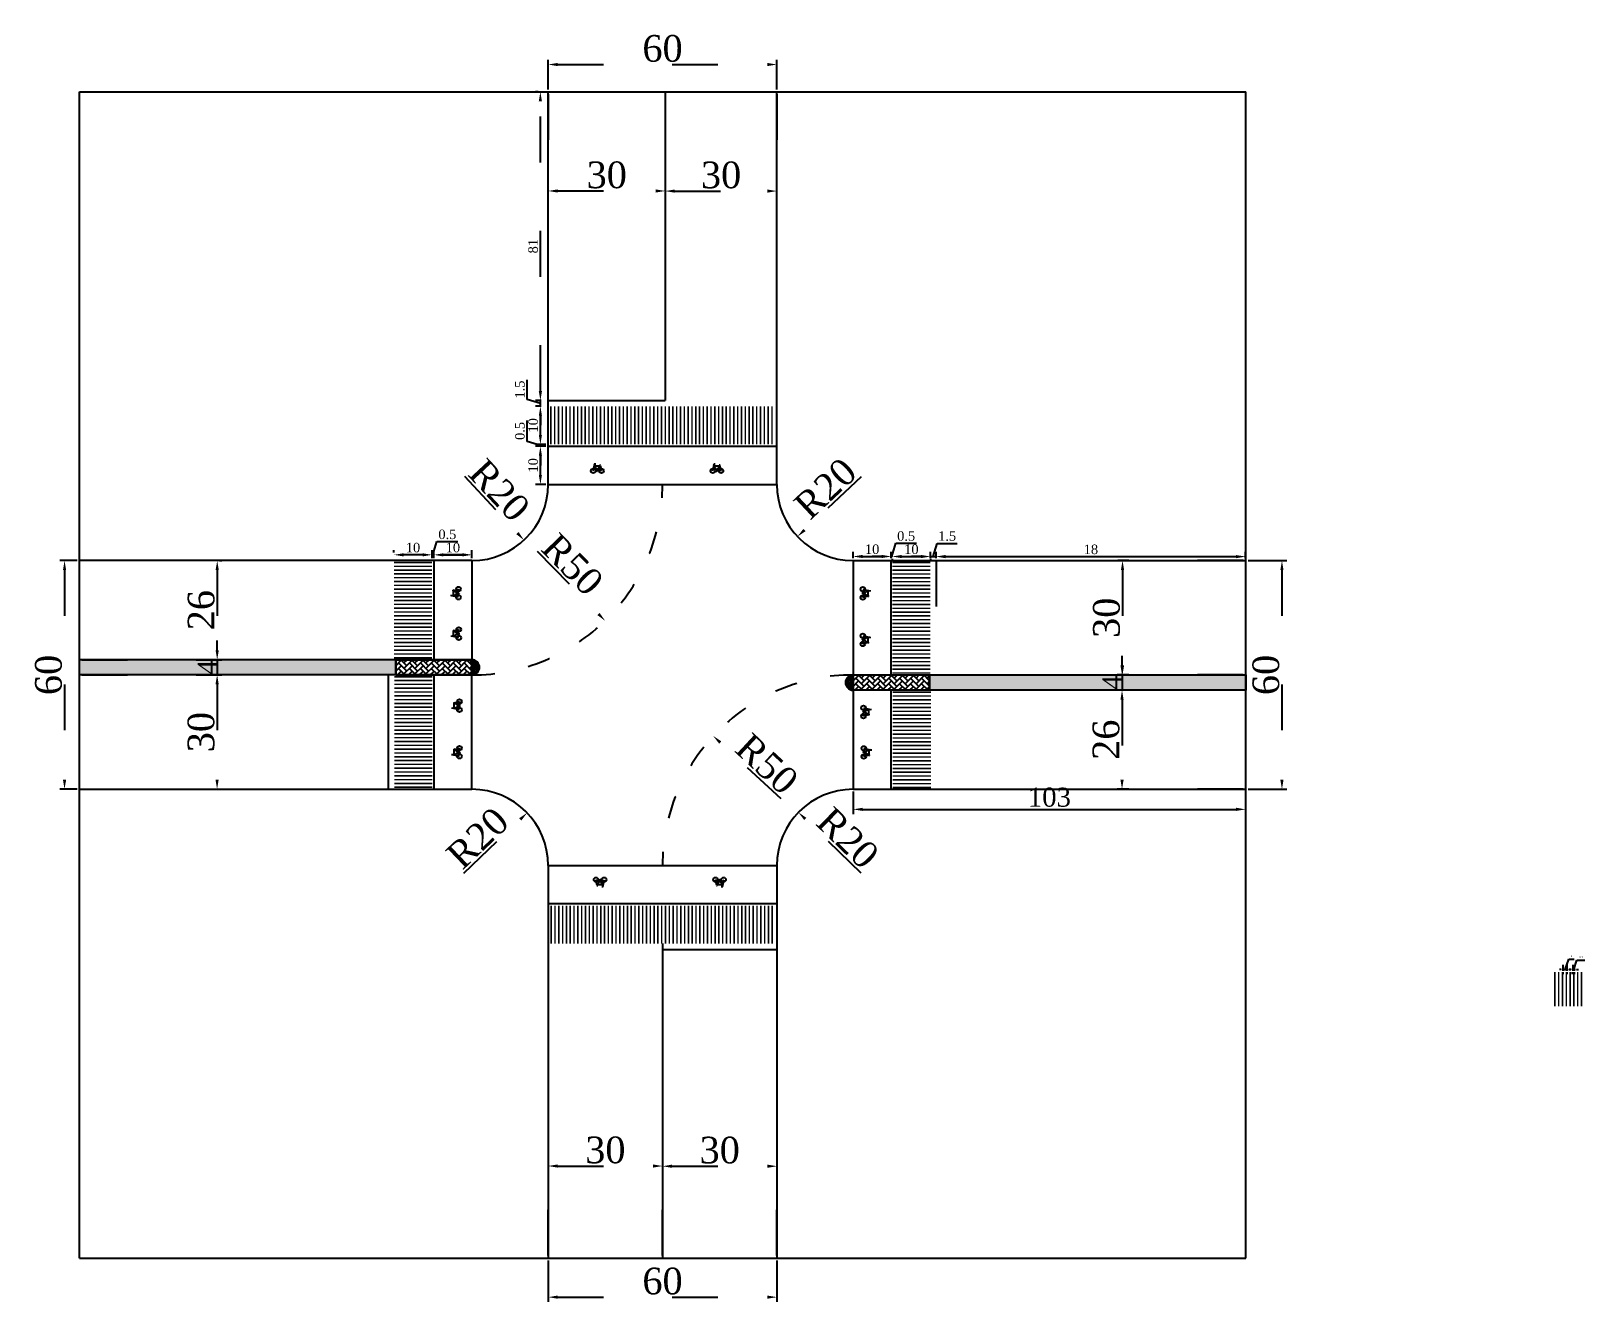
# Model space of a CAD drawing. Header units: millimetres. Extents: x 77 to 485, y -35 to 298.
import ezdxf

# ---------------------------------------------------------------- set-up
doc = ezdxf.new("R2010")
doc.units = ezdxf.units.MM
doc.linetypes.add('ACAD_ISO03W100', pattern=[30, 12, -18])
for name, color, linetype in [('ma标线', 7, 'Continuous'), ('tj车道功能', 7, 'Continuous'), ('tj道路标线', 7, 'Continuous'), ('虚线', 7, 'ACAD_ISO03W100')]:
    doc.layers.add(name, color=color, linetype=linetype)
doc.styles.get("Standard").update_dxf_attribs({"font": 'times.ttf'})
doc.dimstyles.new('ISO-25', dxfattribs={"dimtxt": 2.5, "dimasz": 2.5, "dimexe": 1.25, "dimexo": 0.625, "dimtad": 1, "dimdsep": 46, "dimtxsty": 'Standard', "dimcen": 2.5, "dimadec": 0, "dimazin": 0, "dimtfac": 1, "dimtmove": 0, "dimatfit": 3, "dimfxl": 1, "dimarcsym": 0})

msp = doc.modelspace()

# ---------------------------------------------------------------- blocks, each defined once
blk = doc.blocks.new('*D22')
at = {"color": 0, "lineweight": -2, "transparency": 16777216}
for p, q in [((479.45, 51.41), (479.45, 53.01)), ((479.95, 51.76), (480.93, 54.45)), ((480.45, 51.41), (480.45, 53.01)), ((480.93, 54.45), (482.34, 54.45)), ((478.95, 51.76), (478.45, 51.76)), ((479.45, 51.76), (480.45, 51.76)), ((479.45, 51.76), (480.45, 51.76)), ((480.95, 51.76), (481.45, 51.76))]:
    blk.add_line(p, q, dxfattribs=at)
at = {"color": 0, "transparency": 16777216}
for points in [[(478.95, 51.84), (478.95, 51.68), (479.45, 51.76)], [(480.95, 51.84), (480.95, 51.68), (480.45, 51.76)]]:
    blk.add_solid(points, dxfattribs=at)
at = {"layer": 'Defpoints', "color": 0, "transparency": 16777216}
for p in [(479.45, 50.78), (480.45, 51.76), (480.45, 50.78)]:
    blk.add_point(p, dxfattribs=at)
at = {"color": 0, "transparency": 16777216, "insert": (481.64, 55.32), "char_height": 0.5, "attachment_point": 5}
blk.add_mtext('1', dxfattribs=at)
blk = doc.blocks.new('*D23')
at = {"color": 0, "lineweight": -2, "transparency": 16777216}
for p, q in [((482.25, 51.74), (482.99, 54.18)), ((482.99, 54.18), (485.15, 54.18)), ((481.55, 51.74), (481.05, 51.74)), ((482.05, 51.41), (482.05, 52.99)), ((482.05, 51.74), (482.45, 51.74)), ((482.05, 51.74), (482.45, 51.74)), ((482.45, 51.41), (482.45, 52.99)), ((482.95, 51.74), (483.45, 51.74))]:
    blk.add_line(p, q, dxfattribs=at)
at = {"color": 0, "transparency": 16777216}
for points in [[(481.55, 51.82), (481.55, 51.66), (482.05, 51.74)], [(482.95, 51.82), (482.95, 51.66), (482.45, 51.74)]]:
    blk.add_solid(points, dxfattribs=at)
at = {"layer": 'Defpoints', "color": 0, "transparency": 16777216}
for p in [(482.05, 50.78), (482.45, 51.74), (482.45, 50.78)]:
    blk.add_point(p, dxfattribs=at)
at = {"color": 0, "transparency": 16777216, "insert": (484.07, 55.05), "char_height": 0.5, "attachment_point": 5}
blk.add_mtext('0.4', dxfattribs=at)
blk = doc.blocks.new('bike')
at = {"layer": 'tj车道功能'}
for p, q in [((525100.46, 3398374.33), (525101.22, 3398374.84)), ((525101.46, 3398373.74), (525100.46, 3398374.33)), ((525101.03, 3398375.07), (525101.12, 3398375.12)), ((525101.22, 3398374.84), (525101.03, 3398375.07)), ((525102.34, 3398374.61), (525101.22, 3398374.84)), ((525101.22, 3398374.84), (525101.39, 3398374.61)), ((525101.22, 3398374.84), (525101.49, 3398373.58)), ((525101.39, 3398374.61), (525101.33, 3398374.58)), ((525102.34, 3398374.61), (525101.46, 3398373.74)), ((525101.75, 3398375.59), (525102.5, 3398374.34)), ((525102.66, 3398374.34), (525102.44, 3398374.13)), ((525102.5, 3398374.34), (525102.66, 3398374.34)), ((525101.49, 3398373.58), (525101.62, 3398373.71))]:
    blk.add_line(p, q, dxfattribs=at)
for centre, radius in [((525100.46, 3398374.33), 0.497), ((525101.22, 3398374.84), 0.158), ((525101.75, 3398375.59), 0.497)]:
    blk.add_circle(centre, radius, dxfattribs=at)
blk = doc.blocks.new('*D142')
at = {"layer": 'Defpoints', "color": 0, "transparency": 16777216}
for p in [(207.61, 92.86), (193.14, 79.04)]:
    blk.add_point(p, dxfattribs=at)
at = {"layer": '虚线', "color": 0, "lineweight": -2, "transparency": 16777216}
blk.add_line((191.02, 77.02), (205.8, 91.13), dxfattribs=at)
at = {"layer": '虚线', "color": 0, "transparency": 16777216}
blk.add_solid([(205.51, 91.43), (206.09, 90.83), (207.61, 92.86)], dxfattribs=at)
at = {"layer": '虚线', "color": 0, "transparency": 16777216, "insert": (194.62, 86.24), "char_height": 7, "attachment_point": 5, "rotation": 43.6836}
blk.add_mtext('R20', dxfattribs=at)
blk = doc.blocks.new('*D143')
at = {"layer": 'Defpoints', "color": 0, "transparency": 16777216}
for p in [(278.81, 92.99), (293.14, 79.04)]:
    blk.add_point(p, dxfattribs=at)
at = {"layer": '虚线', "color": 0, "lineweight": -2, "transparency": 16777216}
blk.add_line((295.25, 77), (280.6, 91.24), dxfattribs=at)
at = {"layer": '虚线', "color": 0, "transparency": 16777216}
blk.add_solid([(280.89, 91.54), (280.31, 90.95), (278.81, 92.99)], dxfattribs=at)
at = {"layer": '虚线', "color": 0, "transparency": 16777216, "insert": (291.74, 86.25), "char_height": 7, "attachment_point": 5, "rotation": 315.7911}
blk.add_mtext('R20', dxfattribs=at)
blk = doc.blocks.new('*D144')
at = {"layer": 'Defpoints', "color": 0, "transparency": 16777216}
for p in [(293.14, 179.04), (278.56, 165.36)]:
    blk.add_point(p, dxfattribs=at)
at = {"layer": '虚线', "color": 0, "lineweight": -2, "transparency": 16777216}
blk.add_line((295.28, 181.05), (280.38, 167.07), dxfattribs=at)
at = {"layer": '虚线', "color": 0, "transparency": 16777216}
blk.add_solid([(280.1, 167.37), (280.67, 166.77), (278.56, 165.36)], dxfattribs=at)
at = {"layer": '虚线', "color": 0, "transparency": 16777216, "insert": (285.88, 177.97), "char_height": 7, "attachment_point": 5, "rotation": 43.1674}
blk.add_mtext('R20', dxfattribs=at)
blk = doc.blocks.new('*D145')
at = {"layer": 'Defpoints', "color": 0, "transparency": 16777216}
for p in [(193.14, 179.04), (206.79, 164.42)]:
    blk.add_point(p, dxfattribs=at)
at = {"layer": '虚线', "color": 0, "lineweight": -2, "transparency": 16777216}
blk.add_line((191.14, 181.19), (205.09, 166.25), dxfattribs=at)
at = {"layer": '虚线', "color": 0, "transparency": 16777216}
blk.add_solid([(205.39, 166.54), (204.78, 165.97), (206.79, 164.42)], dxfattribs=at)
at = {"layer": '虚线', "color": 0, "transparency": 16777216, "insert": (200.32, 177.49), "char_height": 7, "attachment_point": 5, "rotation": 313.0345}
blk.add_mtext('R20', dxfattribs=at)
blk = doc.blocks.new('*D147')
at = {"layer": 'Defpoints', "color": 0, "transparency": 16777216}
for p in [(256.45, 113.02), (293.13, 79.04)]:
    blk.add_point(p, dxfattribs=at)
at = {"layer": '虚线', "color": 0, "lineweight": -2, "transparency": 16777216}
blk.add_line((274.27, 96.51), (258.28, 111.32), dxfattribs=at)
at = {"layer": '虚线', "color": 0, "transparency": 16777216}
blk.add_solid([(258.56, 111.62), (258, 111.01), (256.45, 113.02)], dxfattribs=at)
at = {"layer": '虚线', "color": 0, "transparency": 16777216, "insert": (270.53, 105.68), "char_height": 7, "attachment_point": 5, "rotation": 317.1971}
blk.add_mtext('R50', dxfattribs=at)
blk = doc.blocks.new('*D148')
at = {"layer": 'Defpoints', "color": 0, "transparency": 16777216}
for p in [(193.14, 179.04), (228.07, 143.26)]:
    blk.add_point(p, dxfattribs=at)
at = {"layer": '虚线', "color": 0, "lineweight": -2, "transparency": 16777216}
blk.add_line((210.27, 161.5), (226.32, 145.05), dxfattribs=at)
at = {"layer": '虚线', "color": 0, "transparency": 16777216}
blk.add_solid([(226.62, 145.34), (226.03, 144.76), (228.07, 143.26)], dxfattribs=at)
at = {"layer": '虚线', "color": 0, "transparency": 16777216, "insert": (219.53, 158.01), "char_height": 7, "attachment_point": 5, "rotation": 314.3096}
blk.add_mtext('R50', dxfattribs=at)
blk = doc.blocks.new('*D149')
at = {"layer": 'Defpoints', "color": 0, "transparency": 16777216}
for p in [(126.3, 159.04), (126.3, 133.04), (126.3, 133.04)]:
    blk.add_point(p, dxfattribs=at)
at = {"layer": '虚线', "color": 0, "lineweight": -2, "transparency": 16777216}
for p, q in [((126.92, 159.04), (127.55, 159.04)), ((126.3, 156.54), (126.3, 135.54)), ((126.92, 133.04), (127.55, 133.04))]:
    blk.add_line(p, q, dxfattribs=at)
at = {"layer": '虚线', "color": 0, "transparency": 16777216}
for points in [[(125.88, 156.54), (126.71, 156.54), (126.3, 159.04)], [(125.88, 135.54), (126.71, 135.54), (126.3, 133.04)]]:
    blk.add_solid(points, dxfattribs=at)
at = {"layer": '虚线', "color": 0, "transparency": 16777216, "insert": (122.11, 146.04), "char_height": 7, "attachment_point": 5, "rotation": 90}
blk.add_mtext('26', dxfattribs=at)
blk = doc.blocks.new('*D154')
at = {"layer": 'Defpoints', "color": 0, "transparency": 16777216}
for p in [(90.14, 133.04), (90.14, 129.04), (126.29, 129.04)]:
    blk.add_point(p, dxfattribs=at)
at = {"layer": '虚线', "color": 0, "lineweight": -2, "transparency": 16777216}
for p, q in [((126.29, 135.54), (126.29, 138.04)), ((90.77, 133.04), (127.54, 133.04)), ((126.29, 133.04), (126.29, 129.04)), ((90.77, 129.04), (127.54, 129.04)), ((126.29, 126.54), (126.29, 124.04))]:
    blk.add_line(p, q, dxfattribs=at)
at = {"layer": '虚线', "color": 0, "transparency": 16777216}
for points in [[(125.87, 135.54), (126.71, 135.54), (126.29, 133.04)], [(125.87, 126.54), (126.71, 126.54), (126.29, 129.04)]]:
    blk.add_solid(points, dxfattribs=at)
at = {"layer": '虚线', "color": 0, "transparency": 16777216, "insert": (123.69, 131.04), "char_height": 5, "attachment_point": 5, "rotation": 90}
blk.add_mtext('4', dxfattribs=at)
blk = doc.blocks.new('*D155')
at = {"layer": 'Defpoints', "color": 0, "transparency": 16777216}
for p in [(90.14, 129.04), (90.14, 99.04), (126.27, 99.04)]:
    blk.add_point(p, dxfattribs=at)
at = {"layer": '虚线', "color": 0, "lineweight": -2, "transparency": 16777216}
for p, q in [((90.77, 129.04), (127.52, 129.04)), ((126.27, 126.54), (126.27, 101.54)), ((90.77, 99.04), (127.52, 99.04))]:
    blk.add_line(p, q, dxfattribs=at)
at = {"layer": '虚线', "color": 0, "transparency": 16777216}
for points in [[(125.85, 126.54), (126.68, 126.54), (126.27, 129.04)], [(125.85, 101.54), (126.68, 101.54), (126.27, 99.04)]]:
    blk.add_solid(points, dxfattribs=at)
at = {"layer": '虚线', "color": 0, "transparency": 16777216, "insert": (122.08, 114.04), "char_height": 7, "attachment_point": 5, "rotation": 90}
blk.add_mtext('30', dxfattribs=at)
blk = doc.blocks.new('*D156')
at = {"layer": 'Defpoints', "color": 0, "transparency": 16777216}
for p in [(90.14, 159.04), (86.24, 99.04), (90.14, 99.04)]:
    blk.add_point(p, dxfattribs=at)
at = {"layer": '虚线', "color": 0, "lineweight": -2, "transparency": 16777216}
for p, q in [((89.52, 159.04), (84.99, 159.04)), ((86.24, 156.54), (86.24, 101.54)), ((89.52, 99.04), (84.99, 99.04))]:
    blk.add_line(p, q, dxfattribs=at)
at = {"layer": '虚线', "color": 0, "transparency": 16777216}
for points in [[(85.83, 156.54), (86.66, 156.54), (86.24, 159.04)], [(85.83, 101.54), (86.66, 101.54), (86.24, 99.04)]]:
    blk.add_solid(points, dxfattribs=at)
at = {"layer": '虚线', "color": 0, "transparency": 16777216, "insert": (82.06, 129.04), "char_height": 7, "attachment_point": 5, "rotation": 90}
blk.add_mtext('60', dxfattribs=at)
blk = doc.blocks.new('*D157')
at = {"layer": 'Defpoints', "color": 0, "transparency": 16777216}
for p in [(396.14, 159.04), (363.83, 129.04), (396.14, 129.04)]:
    blk.add_point(p, dxfattribs=at)
at = {"layer": '虚线', "color": 0, "lineweight": -2, "transparency": 16777216}
for p, q in [((395.52, 159.04), (362.58, 159.04)), ((363.83, 156.54), (363.83, 131.54)), ((395.52, 129.04), (362.58, 129.04))]:
    blk.add_line(p, q, dxfattribs=at)
at = {"layer": '虚线', "color": 0, "transparency": 16777216}
for points in [[(363.41, 156.54), (364.25, 156.54), (363.83, 159.04)], [(363.41, 131.54), (364.25, 131.54), (363.83, 129.04)]]:
    blk.add_solid(points, dxfattribs=at)
at = {"layer": '虚线', "color": 0, "transparency": 16777216, "insert": (359.65, 144.04), "char_height": 7, "attachment_point": 5, "rotation": 90}
blk.add_mtext('30', dxfattribs=at)
blk = doc.blocks.new('*D158')
at = {"layer": 'Defpoints', "color": 0, "transparency": 16777216}
for p in [(396.14, 125.04), (363.7, 99.04), (396.14, 99.04)]:
    blk.add_point(p, dxfattribs=at)
at = {"layer": '虚线', "color": 0, "lineweight": -2, "transparency": 16777216}
for p, q in [((395.52, 125.04), (362.45, 125.04)), ((363.7, 122.54), (363.7, 101.54)), ((395.52, 99.04), (362.45, 99.04))]:
    blk.add_line(p, q, dxfattribs=at)
at = {"layer": '虚线', "color": 0, "transparency": 16777216}
for points in [[(363.29, 122.54), (364.12, 122.54), (363.7, 125.04)], [(363.29, 101.54), (364.12, 101.54), (363.7, 99.04)]]:
    blk.add_solid(points, dxfattribs=at)
at = {"layer": '虚线', "color": 0, "transparency": 16777216, "insert": (359.52, 112.04), "char_height": 7, "attachment_point": 5, "rotation": 90}
blk.add_mtext('26', dxfattribs=at)
blk = doc.blocks.new('*D159')
at = {"layer": 'Defpoints', "color": 0, "transparency": 16777216}
for p in [(396.14, 129.04), (363.7, 125.04), (396.14, 125.04)]:
    blk.add_point(p, dxfattribs=at)
at = {"layer": '虚线', "color": 0, "lineweight": -2, "transparency": 16777216}
for p, q in [((363.7, 131.54), (363.7, 134.04)), ((395.52, 129.04), (362.45, 129.04)), ((363.7, 129.04), (363.7, 125.04)), ((395.52, 125.04), (362.45, 125.04)), ((363.7, 122.54), (363.7, 120.04))]:
    blk.add_line(p, q, dxfattribs=at)
at = {"layer": '虚线', "color": 0, "transparency": 16777216}
for points in [[(363.29, 131.54), (364.12, 131.54), (363.7, 129.04)], [(363.29, 122.54), (364.12, 122.54), (363.7, 125.04)]]:
    blk.add_solid(points, dxfattribs=at)
at = {"layer": '虚线', "color": 0, "transparency": 16777216, "insert": (361.1, 127.04), "char_height": 5, "attachment_point": 5, "rotation": 90}
blk.add_mtext('4', dxfattribs=at)
blk = doc.blocks.new('*D160')
at = {"layer": 'Defpoints', "color": 0, "transparency": 16777216}
for p in [(396.14, 159.04), (396.14, 99.04), (405.66, 99.04)]:
    blk.add_point(p, dxfattribs=at)
at = {"layer": '虚线', "color": 0, "lineweight": -2, "transparency": 16777216}
for p, q in [((396.77, 159.04), (406.91, 159.04)), ((405.66, 156.54), (405.66, 101.54)), ((396.77, 99.04), (406.91, 99.04))]:
    blk.add_line(p, q, dxfattribs=at)
at = {"layer": '虚线', "color": 0, "transparency": 16777216}
for points in [[(405.24, 156.54), (406.07, 156.54), (405.66, 159.04)], [(405.24, 101.54), (406.07, 101.54), (405.66, 99.04)]]:
    blk.add_solid(points, dxfattribs=at)
at = {"layer": '虚线', "color": 0, "transparency": 16777216, "insert": (401.47, 129.04), "char_height": 7, "attachment_point": 5, "rotation": 90}
blk.add_mtext('60', dxfattribs=at)
blk = doc.blocks.new('*D161')
at = {"layer": 'Defpoints', "color": 0, "transparency": 16777216}
for p in [(213.14, 282.04), (243.86, 282.04), (243.86, 256.04)]:
    blk.add_point(p, dxfattribs=at)
at = {"layer": '虚线', "color": 0, "lineweight": -2, "transparency": 16777216}
for p, q in [((213.14, 281.42), (213.14, 254.79)), ((243.86, 281.42), (243.86, 254.79)), ((215.64, 256.04), (241.36, 256.04))]:
    blk.add_line(p, q, dxfattribs=at)
at = {"layer": '虚线', "color": 0, "transparency": 16777216}
for points in [[(215.64, 256.45), (215.64, 255.62), (213.14, 256.04)], [(241.36, 256.45), (241.36, 255.62), (243.86, 256.04)]]:
    blk.add_solid(points, dxfattribs=at)
at = {"layer": '虚线', "color": 0, "transparency": 16777216, "insert": (228.5, 260.22), "char_height": 7, "attachment_point": 5}
blk.add_mtext('30', dxfattribs=at)
blk = doc.blocks.new('*D162')
at = {"layer": 'Defpoints', "color": 0, "transparency": 16777216}
for p in [(243.86, 282.04), (273.14, 282.04), (273.14, 256.01)]:
    blk.add_point(p, dxfattribs=at)
at = {"layer": '虚线', "color": 0, "lineweight": -2, "transparency": 16777216}
for p, q in [((243.86, 281.42), (243.86, 254.76)), ((273.14, 281.42), (273.14, 254.76)), ((246.36, 256.01), (270.64, 256.01))]:
    blk.add_line(p, q, dxfattribs=at)
at = {"layer": '虚线', "color": 0, "transparency": 16777216}
for points in [[(246.36, 256.43), (246.36, 255.59), (243.86, 256.01)], [(270.64, 256.43), (270.64, 255.59), (273.14, 256.01)]]:
    blk.add_solid(points, dxfattribs=at)
at = {"layer": '虚线', "color": 0, "transparency": 16777216, "insert": (258.5, 260.2), "char_height": 7, "attachment_point": 5}
blk.add_mtext('30', dxfattribs=at)
blk = doc.blocks.new('*D163')
at = {"layer": 'Defpoints', "color": 0, "transparency": 16777216}
for p in [(273.14, 289.21), (213.14, 282.04), (273.14, 282.04)]:
    blk.add_point(p, dxfattribs=at)
at = {"layer": '虚线', "color": 0, "lineweight": -2, "transparency": 16777216}
for p, q in [((213.14, 282.67), (213.14, 290.46)), ((273.14, 282.67), (273.14, 290.46)), ((215.64, 289.21), (270.64, 289.21))]:
    blk.add_line(p, q, dxfattribs=at)
at = {"layer": '虚线', "color": 0, "transparency": 16777216}
for points in [[(215.64, 289.63), (215.64, 288.8), (213.14, 289.21)], [(270.64, 289.63), (270.64, 288.8), (273.14, 289.21)]]:
    blk.add_solid(points, dxfattribs=at)
at = {"layer": '虚线', "color": 0, "transparency": 16777216, "insert": (243.14, 293.4), "char_height": 7, "attachment_point": 5}
blk.add_mtext('60', dxfattribs=at)
blk = doc.blocks.new('*D164')
at = {"layer": 'Defpoints', "color": 0, "transparency": 16777216}
for p in [(243.14, 0.18), (213.14, -23.96), (243.14, -23.96)]:
    blk.add_point(p, dxfattribs=at)
at = {"layer": '虚线', "color": 0, "lineweight": -2, "transparency": 16777216}
for p, q in [((213.14, -23.33), (213.14, 1.43)), ((215.64, 0.18), (240.64, 0.18)), ((243.14, -23.33), (243.14, 1.43))]:
    blk.add_line(p, q, dxfattribs=at)
at = {"layer": '虚线', "color": 0, "transparency": 16777216}
for points in [[(215.64, 0.6), (215.64, -0.24), (213.14, 0.18)], [(240.64, 0.6), (240.64, -0.24), (243.14, 0.18)]]:
    blk.add_solid(points, dxfattribs=at)
at = {"layer": '虚线', "color": 0, "transparency": 16777216, "insert": (228.14, 4.36), "char_height": 7, "attachment_point": 5}
blk.add_mtext('30', dxfattribs=at)
blk = doc.blocks.new('*D165')
at = {"layer": 'Defpoints', "color": 0, "transparency": 16777216}
for p in [(273.14, 0.13), (243.14, -23.96), (273.14, -23.96)]:
    blk.add_point(p, dxfattribs=at)
at = {"layer": '虚线', "color": 0, "lineweight": -2, "transparency": 16777216}
for p, q in [((243.14, -23.33), (243.14, 1.38)), ((245.64, 0.13), (270.64, 0.13)), ((273.14, -23.33), (273.14, 1.38))]:
    blk.add_line(p, q, dxfattribs=at)
at = {"layer": '虚线', "color": 0, "transparency": 16777216}
for points in [[(245.64, 0.55), (245.64, -0.29), (243.14, 0.13)], [(270.64, 0.55), (270.64, -0.29), (273.14, 0.13)]]:
    blk.add_solid(points, dxfattribs=at)
at = {"layer": '虚线', "color": 0, "transparency": 16777216, "insert": (258.14, 4.32), "char_height": 7, "attachment_point": 5}
blk.add_mtext('30', dxfattribs=at)
blk = doc.blocks.new('*D166')
at = {"layer": 'Defpoints', "color": 0, "transparency": 16777216}
for p in [(213.14, -23.96), (273.14, -23.96), (273.14, -34.23)]:
    blk.add_point(p, dxfattribs=at)
at = {"layer": '虚线', "color": 0, "lineweight": -2, "transparency": 16777216}
for p, q in [((213.14, -24.58), (213.14, -35.48)), ((273.14, -24.58), (273.14, -35.48)), ((215.64, -34.23), (270.64, -34.23))]:
    blk.add_line(p, q, dxfattribs=at)
at = {"layer": '虚线', "color": 0, "transparency": 16777216}
for points in [[(215.64, -33.81), (215.64, -34.64), (213.14, -34.23)], [(270.64, -33.81), (270.64, -34.64), (273.14, -34.23)]]:
    blk.add_solid(points, dxfattribs=at)
at = {"layer": '虚线', "color": 0, "transparency": 16777216, "insert": (243.14, -30.04), "char_height": 7, "attachment_point": 5}
blk.add_mtext('60', dxfattribs=at)
blk = doc.blocks.new('*D167')
at = {"layer": 'Defpoints', "color": 0, "transparency": 16777216}
for p in [(211.1, 189.04), (213.14, 189.04), (213.14, 179.04)]:
    blk.add_point(p, dxfattribs=at)
at = {"layer": '虚线', "color": 0, "lineweight": -2, "transparency": 16777216}
for p, q in [((212.52, 189.04), (209.85, 189.04)), ((211.1, 181.54), (211.1, 186.54)), ((212.52, 179.04), (209.85, 179.04))]:
    blk.add_line(p, q, dxfattribs=at)
at = {"layer": '虚线', "color": 0, "transparency": 16777216}
for points in [[(210.68, 186.54), (211.51, 186.54), (211.1, 189.04)], [(210.68, 181.54), (211.51, 181.54), (211.1, 179.04)]]:
    blk.add_solid(points, dxfattribs=at)
at = {"layer": '虚线', "color": 0, "transparency": 16777216, "insert": (209.2, 184.04), "char_height": 2.5, "attachment_point": 5, "rotation": 90}
blk.add_mtext('10', dxfattribs=at)
blk = doc.blocks.new('*D169')
at = {"layer": 'Defpoints', "color": 0, "transparency": 16777216}
for p in [(211.1, 189.54), (213.14, 189.54), (213.14, 189.04)]:
    blk.add_point(p, dxfattribs=at)
at = {"layer": '虚线', "color": 0, "lineweight": -2, "transparency": 16777216}
for p, q in [((207.63, 190.33), (207.63, 195.82)), ((211.1, 192.04), (211.1, 194.54)), ((211.1, 189.29), (207.63, 190.33)), ((212.52, 189.54), (209.85, 189.54)), ((212.52, 189.04), (209.85, 189.04)), ((211.1, 189.04), (211.1, 189.54)), ((211.1, 189.04), (211.1, 189.54)), ((211.1, 186.54), (211.1, 184.04))]:
    blk.add_line(p, q, dxfattribs=at)
at = {"layer": '虚线', "color": 0, "transparency": 16777216}
for points in [[(210.68, 192.04), (211.51, 192.04), (211.1, 189.54)], [(210.68, 186.54), (211.51, 186.54), (211.1, 189.04)]]:
    blk.add_solid(points, dxfattribs=at)
at = {"layer": '虚线', "color": 0, "transparency": 16777216, "insert": (205.73, 193.07), "char_height": 2.5, "attachment_point": 5, "rotation": 90}
blk.add_mtext('0.5', dxfattribs=at)
blk = doc.blocks.new('*D170')
at = {"layer": 'Defpoints', "color": 0, "transparency": 16777216}
for p in [(211.1, 199.55), (211.89, 199.55), (213.14, 189.54)]:
    blk.add_point(p, dxfattribs=at)
at = {"layer": '虚线', "color": 0, "lineweight": -2, "transparency": 16777216}
for p, q in [((211.26, 199.55), (209.85, 199.55)), ((211.1, 192.04), (211.1, 197.05)), ((212.52, 189.54), (209.85, 189.54))]:
    blk.add_line(p, q, dxfattribs=at)
at = {"layer": '虚线', "color": 0, "transparency": 16777216}
for points in [[(210.68, 197.05), (211.51, 197.05), (211.1, 199.55)], [(210.68, 192.04), (211.51, 192.04), (211.1, 189.54)]]:
    blk.add_solid(points, dxfattribs=at)
at = {"layer": '虚线', "color": 0, "transparency": 16777216, "insert": (209.2, 194.54), "char_height": 2.5, "attachment_point": 5, "rotation": 90}
blk.add_mtext('10', dxfattribs=at)
blk = doc.blocks.new('*D171')
at = {"layer": 'Defpoints', "color": 0, "transparency": 16777216}
for p in [(211.1, 201.05), (211.93, 201.05), (211.89, 199.55)]:
    blk.add_point(p, dxfattribs=at)
at = {"layer": '虚线', "color": 0, "lineweight": -2, "transparency": 16777216}
for p, q in [((207.63, 201.34), (207.63, 206.52)), ((211.1, 203.55), (211.1, 206.05)), ((211.1, 200.3), (207.63, 201.34)), ((211.3, 201.05), (209.85, 201.05)), ((211.1, 199.55), (211.1, 201.05)), ((211.1, 199.55), (211.1, 201.05)), ((211.26, 199.55), (209.85, 199.55)), ((211.1, 197.05), (211.1, 194.55))]:
    blk.add_line(p, q, dxfattribs=at)
at = {"layer": '虚线', "color": 0, "transparency": 16777216}
for points in [[(210.68, 203.55), (211.51, 203.55), (211.1, 201.05)], [(210.68, 197.05), (211.51, 197.05), (211.1, 199.55)]]:
    blk.add_solid(points, dxfattribs=at)
at = {"layer": '虚线', "color": 0, "transparency": 16777216, "insert": (205.73, 203.93), "char_height": 2.5, "attachment_point": 5, "rotation": 90}
blk.add_mtext('1.5', dxfattribs=at)
blk = doc.blocks.new('*D172')
at = {"layer": 'Defpoints', "color": 0, "transparency": 16777216}
for p in [(211.09, 282.04), (211.1, 282.04), (211.1, 201.05)]:
    blk.add_point(p, dxfattribs=at)
at = {"layer": '虚线', "color": 0, "lineweight": -2, "transparency": 16777216}
for p, q in [((210.47, 282.04), (209.84, 282.04)), ((211.09, 203.55), (211.09, 279.54)), ((210.47, 201.05), (209.84, 201.05))]:
    blk.add_line(p, q, dxfattribs=at)
at = {"layer": '虚线', "color": 0, "transparency": 16777216}
for points in [[(210.67, 279.54), (211.5, 279.54), (211.09, 282.04)], [(210.67, 203.55), (211.5, 203.55), (211.09, 201.05)]]:
    blk.add_solid(points, dxfattribs=at)
at = {"layer": '虚线', "color": 0, "transparency": 16777216, "insert": (209.19, 241.54), "char_height": 2.5, "attachment_point": 5, "rotation": 90}
blk.add_mtext('81', dxfattribs=at)
blk = doc.blocks.new('*D173')
at = {"layer": 'Defpoints', "color": 0, "transparency": 16777216}
for p in [(293.14, 159.04), (303.14, 160.12), (303.14, 159.04)]:
    blk.add_point(p, dxfattribs=at)
at = {"layer": '虚线', "color": 0, "lineweight": -2, "transparency": 16777216}
for p, q in [((293.14, 159.67), (293.14, 161.37)), ((295.64, 160.12), (300.64, 160.12)), ((303.14, 159.67), (303.14, 161.37))]:
    blk.add_line(p, q, dxfattribs=at)
at = {"layer": '虚线', "color": 0, "transparency": 16777216}
for points in [[(295.64, 160.54), (295.64, 159.71), (293.14, 160.12)], [(300.64, 160.54), (300.64, 159.71), (303.14, 160.12)]]:
    blk.add_solid(points, dxfattribs=at)
at = {"layer": '虚线', "color": 0, "transparency": 16777216, "insert": (298.14, 162.02), "char_height": 2.5, "attachment_point": 5}
blk.add_mtext('10', dxfattribs=at)
blk = doc.blocks.new('*D174')
at = {"layer": 'Defpoints', "color": 0, "transparency": 16777216}
for p in [(303.14, 159.04), (303.42, 160.12), (303.42, 160.12)]:
    blk.add_point(p, dxfattribs=at)
at = {"layer": '虚线', "color": 0, "lineweight": -2, "transparency": 16777216}
for p, q in [((303.28, 160.12), (304.32, 163.58)), ((304.32, 163.58), (309.81, 163.58)), ((300.64, 160.12), (298.14, 160.12)), ((303.14, 159.67), (303.14, 161.37)), ((303.14, 160.12), (303.42, 160.12)), ((303.14, 160.12), (303.42, 160.12)), ((303.42, 160.75), (303.42, 161.37)), ((305.92, 160.12), (308.42, 160.12))]:
    blk.add_line(p, q, dxfattribs=at)
at = {"layer": '虚线', "color": 0, "transparency": 16777216}
for points in [[(300.64, 160.54), (300.64, 159.71), (303.14, 160.12)], [(305.92, 160.54), (305.92, 159.71), (303.42, 160.12)]]:
    blk.add_solid(points, dxfattribs=at)
at = {"layer": '虚线', "color": 0, "transparency": 16777216, "insert": (307.06, 165.49), "char_height": 2.5, "attachment_point": 5}
blk.add_mtext('0.5', dxfattribs=at)
blk = doc.blocks.new('*D175')
at = {"layer": 'Defpoints', "color": 0, "transparency": 16777216}
for p in [(303.42, 160.12), (313.43, 160.12), (313.43, 160.11)]:
    blk.add_point(p, dxfattribs=at)
at = {"layer": '虚线', "color": 0, "lineweight": -2, "transparency": 16777216}
for p, q in [((303.42, 159.5), (303.42, 158.86)), ((305.92, 160.11), (310.93, 160.11)), ((313.43, 159.5), (313.43, 158.86))]:
    blk.add_line(p, q, dxfattribs=at)
at = {"layer": '虚线', "color": 0, "transparency": 16777216}
for points in [[(305.92, 160.53), (305.92, 159.69), (303.42, 160.11)], [(310.93, 160.53), (310.93, 159.69), (313.43, 160.11)]]:
    blk.add_solid(points, dxfattribs=at)
at = {"layer": '虚线', "color": 0, "transparency": 16777216, "insert": (308.43, 162.01), "char_height": 2.5, "attachment_point": 5}
blk.add_mtext('10', dxfattribs=at)
blk = doc.blocks.new('*D178')
at = {"layer": 'Defpoints', "color": 0, "transparency": 16777216}
for p in [(313.43, 159.04), (314.93, 160.11), (314.93, 159.04)]:
    blk.add_point(p, dxfattribs=at)
at = {"layer": '虚线', "color": 0, "lineweight": -2, "transparency": 16777216}
for p, q in [((314.18, 160.11), (315.22, 163.57)), ((315.22, 163.57), (320.41, 163.57)), ((310.93, 160.11), (308.43, 160.11)), ((313.43, 159.67), (313.43, 161.36)), ((313.43, 160.11), (314.93, 160.11)), ((313.43, 160.11), (314.93, 160.11)), ((314.93, 159.67), (314.93, 161.36)), ((317.43, 160.11), (319.93, 160.11))]:
    blk.add_line(p, q, dxfattribs=at)
at = {"layer": '虚线', "color": 0, "transparency": 16777216}
for points in [[(310.93, 160.53), (310.93, 159.69), (313.43, 160.11)], [(317.43, 160.53), (317.43, 159.69), (314.93, 160.11)]]:
    blk.add_solid(points, dxfattribs=at)
at = {"layer": '虚线', "color": 0, "transparency": 16777216, "insert": (317.81, 165.47), "char_height": 2.5, "attachment_point": 5}
blk.add_mtext('1.5', dxfattribs=at)
blk = doc.blocks.new('*D180')
at = {"layer": 'Defpoints', "color": 0, "transparency": 16777216}
for p in [(183.14, 159.04), (193.14, 160.56), (193.14, 159.04)]:
    blk.add_point(p, dxfattribs=at)
at = {"layer": 'tj道路标线', "color": 0, "lineweight": -2, "transparency": 16777216}
for p, q in [((183.14, 159.67), (183.14, 161.81)), ((185.64, 160.56), (190.64, 160.56)), ((193.14, 159.67), (193.14, 161.81))]:
    blk.add_line(p, q, dxfattribs=at)
at = {"layer": 'tj道路标线', "color": 0, "transparency": 16777216}
for points in [[(185.64, 160.97), (185.64, 160.14), (183.14, 160.56)], [(190.64, 160.97), (190.64, 160.14), (193.14, 160.56)]]:
    blk.add_solid(points, dxfattribs=at)
at = {"layer": 'tj道路标线', "color": 0, "transparency": 16777216, "insert": (188.14, 162.45), "char_height": 2.5, "attachment_point": 5}
blk.add_mtext('10', dxfattribs=at)
blk = doc.blocks.new('*D181')
at = {"layer": 'Defpoints', "color": 0, "transparency": 16777216}
for p in [(183.14, 160.56), (183.14, 159.04), (193.14, 159.04)]:
    blk.add_point(p, dxfattribs=at)
at = {"layer": 'tj道路标线', "color": 0, "lineweight": -2, "transparency": 16777216}
for p, q in [((183.14, 159.67), (183.14, 161.81)), ((190.64, 160.56), (185.64, 160.56)), ((193.14, 159.67), (193.14, 161.81))]:
    blk.add_line(p, q, dxfattribs=at)
at = {"layer": 'tj道路标线', "color": 0, "transparency": 16777216}
for points in [[(185.64, 160.97), (185.64, 160.14), (183.14, 160.56)], [(190.64, 160.97), (190.64, 160.14), (193.14, 160.56)]]:
    blk.add_solid(points, dxfattribs=at)
at = {"layer": 'tj道路标线', "color": 0, "transparency": 16777216, "insert": (188.14, 162.45), "char_height": 2.5, "attachment_point": 5}
blk.add_mtext('10', dxfattribs=at)
blk = doc.blocks.new('*D182')
at = {"layer": 'Defpoints', "color": 0, "transparency": 16777216}
for p in [(182.67, 160.56), (182.67, 159.04), (183.14, 159.04)]:
    blk.add_point(p, dxfattribs=at)
at = {"layer": 'tj道路标线', "color": 0, "lineweight": -2, "transparency": 16777216}
for p, q in [((182.91, 160.56), (183.95, 164.02)), ((183.95, 164.02), (189.43, 164.02)), ((180.17, 160.56), (177.67, 160.56)), ((182.67, 159.67), (182.67, 161.81)), ((183.14, 160.56), (182.67, 160.56)), ((183.14, 160.56), (182.67, 160.56)), ((183.14, 159.67), (183.14, 161.81)), ((185.64, 160.56), (188.14, 160.56))]:
    blk.add_line(p, q, dxfattribs=at)
at = {"layer": 'tj道路标线', "color": 0, "transparency": 16777216}
for points in [[(180.17, 160.97), (180.17, 160.14), (182.67, 160.56)], [(185.64, 160.97), (185.64, 160.14), (183.14, 160.56)]]:
    blk.add_solid(points, dxfattribs=at)
at = {"layer": 'tj道路标线', "color": 0, "transparency": 16777216, "insert": (186.69, 165.92), "char_height": 2.5, "attachment_point": 5}
blk.add_mtext('0.5', dxfattribs=at)
blk = doc.blocks.new('*D183')
at = {"layer": 'Defpoints', "color": 0, "transparency": 16777216}
for p in [(172.68, 160.56), (172.68, 160.56), (182.67, 160.56)]:
    blk.add_point(p, dxfattribs=at)
at = {"layer": 'tj道路标线', "color": 0, "lineweight": -2, "transparency": 16777216}
for p, q in [((172.68, 161.18), (172.68, 161.81)), ((180.17, 160.56), (175.18, 160.56)), ((182.67, 161.18), (182.67, 161.81))]:
    blk.add_line(p, q, dxfattribs=at)
at = {"layer": 'tj道路标线', "color": 0, "transparency": 16777216}
for points in [[(175.18, 160.97), (175.18, 160.14), (172.68, 160.56)], [(180.17, 160.97), (180.17, 160.14), (182.67, 160.56)]]:
    blk.add_solid(points, dxfattribs=at)
at = {"layer": 'tj道路标线', "color": 0, "transparency": 16777216, "insert": (177.67, 162.45), "char_height": 2.5, "attachment_point": 5}
blk.add_mtext('10', dxfattribs=at)
blk = doc.blocks.new('*D184')
at = {"layer": 'Defpoints', "color": 0, "transparency": 16777216}
for p in [(314.93, 159.04), (396.14, 160.09), (396.14, 159.04)]:
    blk.add_point(p, dxfattribs=at)
at = {"layer": 'tj道路标线', "color": 0, "lineweight": -2, "transparency": 16777216}
for p, q in [((314.93, 159.67), (314.93, 161.34)), ((317.43, 160.09), (393.64, 160.09)), ((396.14, 159.67), (396.14, 161.34))]:
    blk.add_line(p, q, dxfattribs=at)
at = {"layer": 'tj道路标线', "color": 0, "transparency": 16777216}
for points in [[(317.43, 160.5), (317.43, 159.67), (314.93, 160.09)], [(393.64, 160.5), (393.64, 159.67), (396.14, 160.09)]]:
    blk.add_solid(points, dxfattribs=at)
at = {"layer": 'tj道路标线', "color": 0, "transparency": 16777216, "insert": (355.54, 161.98), "char_height": 2.5, "attachment_point": 5}
blk.add_mtext('18', dxfattribs=at)
blk = doc.blocks.new('*D185')
at = {"layer": 'Defpoints', "color": 0, "transparency": 16777216}
for p in [(293.14, 99.04), (396.14, 99.04), (396.14, 93.77)]:
    blk.add_point(p, dxfattribs=at)
at = {"layer": 'tj道路标线', "color": 0, "lineweight": -2, "transparency": 16777216}
for p, q in [((293.14, 98.42), (293.14, 92.52)), ((396.14, 98.42), (396.14, 92.52)), ((295.64, 93.77), (393.64, 93.77))]:
    blk.add_line(p, q, dxfattribs=at)
at = {"layer": 'tj道路标线', "color": 0, "transparency": 16777216}
for points in [[(295.64, 94.19), (295.64, 93.36), (293.14, 93.77)], [(393.64, 94.19), (393.64, 93.36), (396.14, 93.77)]]:
    blk.add_solid(points, dxfattribs=at)
at = {"layer": 'tj道路标线', "color": 0, "transparency": 16777216, "insert": (344.64, 96.94), "char_height": 5, "attachment_point": 5}
blk.add_mtext('103', dxfattribs=at)

# ---------------------------------------------------------------- dimensions: what is measured, and where the dimension line sits
dim = msp.add_linear_dim(base=(480.454, 51.761), p1=(479.454, 50.785), p2=(480.454, 50.785), dimstyle='ISO-25', override={"dimtxt": 0.5, "dimasz": 0.5, "dimtmove": 1})
dim.commit()
dim.dimension.update_dxf_attribs({"geometry": '*D22', "text_midpoint": (481.552, 54.449), "dimtype": 160})
dim = msp.add_linear_dim(base=(482.454, 51.739), p1=(482.054, 50.785), p2=(482.454, 50.785), dimstyle='ISO-25', override={"dimtxt": 0.5, "dimasz": 0.5, "dimtmove": 1})
dim.commit()
dim.dimension.update_dxf_attribs({"geometry": '*D23', "text_midpoint": (483.611, 55.051)})
at = {"layer": 'tj道路标线'}
dim = msp.add_linear_dim(base=(182.671, 160.555), p1=(183.144, 159.042), p2=(182.671, 159.042), text='0.5', dimstyle='ISO-25', override={"dimtmove": 1}, dxfattribs=at)
dim.commit()
dim.dimension.update_dxf_attribs({"geometry": '*D182', "text_midpoint": (184.571, 165.918)})
for base, p1, p2, text, picture, middle in [((172.677, 160.555), (182.671, 160.555), (172.677, 160.555), '10', '*D183', (177.674, 162.452)), ((396.144, 160.085), (314.931, 159.042), (396.144, 159.042), '18', '*D184', (355.537, 161.982))]:
    dim = msp.add_linear_dim(base=base, p1=p1, p2=p2, text=text, dimstyle='ISO-25', dxfattribs=at)
    dim.commit()
    dim.dimension.update_dxf_attribs({"geometry": picture, "text_midpoint": middle})
dim = msp.add_linear_dim(base=(193.144, 160.555), p1=(183.144, 159.042), p2=(193.144, 159.042), dimstyle='ISO-25', dxfattribs=at)
dim.commit()
dim.dimension.update_dxf_attribs({"geometry": '*D180', "text_midpoint": (188.144, 162.452)})
for base, p1, p2, override, picture, middle in [((183.144, 160.555), (193.144, 159.042), (183.144, 159.042), {"dimtmove": 1}, '*D181', (188.144, 162.452)), ((396.144, 93.772), (293.144, 99.042), (396.144, 99.042), {"dimtxt": 5}, '*D185', (344.644, 96.94))]:
    dim = msp.add_linear_dim(base=base, p1=p1, p2=p2, dimstyle='ISO-25', override=override, dxfattribs=at)
    dim.commit()
    dim.dimension.update_dxf_attribs({"geometry": picture, "text_midpoint": middle})
at = {"layer": '虚线'}
for base, p1, p2, override, picture, middle in [((273.144, 289.215), (213.144, 282.042), (273.144, 282.042), {"dimtxt": 7}, '*D163', (243.144, 293.401)), ((314.931, 160.11), (313.431, 159.042), (314.931, 159.042), {"dimtmove": 1}, '*D178', (315.844, 165.473)), ((243.144, 0.179), (213.144, -23.958), (243.144, -23.958), {"dimtxt": 7}, '*D164', (228.144, 4.365)), ((273.144, -34.228), (213.144, -23.958), (273.144, -23.958), {"dimtxt": 7}, '*D166', (243.144, -30.042))]:
    dim = msp.add_linear_dim(base=base, p1=p1, p2=p2, dimstyle='ISO-25', override=override, dxfattribs=at)
    dim.commit()
    dim.dimension.update_dxf_attribs({"geometry": picture, "text_midpoint": middle})
for base, p1, p2, picture, middle in [((211.0858, 282.0424), (211.0955, 201.047), (211.0955, 282.0424), '*D172', (209.1892, 241.5447)), ((211.096, 189.042), (213.144, 179.042), (213.144, 189.042), '*D167', (209.199, 184.042))]:
    dim = msp.add_linear_dim(base=base, p1=p1, p2=p2, angle=90, dimstyle='ISO-25', dxfattribs=at)
    dim.commit()
    dim.dimension.update_dxf_attribs({"geometry": picture, "text_midpoint": middle})
for base, p1, p2, text, override, picture, middle in [((243.858, 256.036), (213.144, 282.042), (243.858, 282.042), '30', {"dimtxt": 7}, '*D161', (228.501, 260.221)), ((273.144, 256.01), (243.858, 282.042), (273.144, 282.042), '30', {"dimtxt": 7}, '*D162', (258.501, 260.195)), ((303.421, 160.122), (303.144, 159.042), (303.421, 160.122), '0.5', {"dimtmove": 1}, '*D174', (304.946, 165.485))]:
    dim = msp.add_linear_dim(base=base, p1=p1, p2=p2, text=text, dimstyle='ISO-25', override=override, dxfattribs=at)
    dim.commit()
    dim.dimension.update_dxf_attribs({"geometry": picture, "text_midpoint": middle})
for base, p1, p2, override, picture, middle in [((211.096, 201.047), (211.886, 199.546), (211.927, 201.047), {"dimtmove": 1}, '*D171', (205.733, 201.96)), ((211.096, 189.541), (213.144, 189.042), (213.144, 189.541), {"dimtmove": 1}, '*D169', (205.733, 190.956)), ((211.09554, 199.54626), (213.14391, 189.54135), (211.88614, 199.54626), {"dimtmove": 1}, '*D170', (209.19891, 194.5438)), ((126.298, 133.042), (126.298, 159.042), (126.298, 133.042), {"dimtxt": 7}, '*D149', (122.112, 146.042)), ((363.831, 129.042), (396.144, 159.042), (396.144, 129.042), {"dimtxt": 7}, '*D157', (359.645, 144.042)), ((405.655, 99.042), (396.144, 159.042), (396.144, 99.042), {"dimtxt": 7}, '*D160', (401.47, 129.042)), ((363.704, 125.042), (396.144, 129.042), (396.144, 125.042), {"dimtxt": 5, "dimgap": 0.1}, '*D159', (361.104, 127.042)), ((363.704, 99.042), (396.144, 125.042), (396.144, 99.042), {"dimtxt": 7}, '*D158', (359.518, 112.042))]:
    dim = msp.add_linear_dim(base=base, p1=p1, p2=p2, angle=90, dimstyle='ISO-25', override=override, dxfattribs=at)
    dim.commit()
    dim.dimension.update_dxf_attribs({"geometry": picture, "text_midpoint": middle})
for center, mpoint, picture, middle in [((193.144, 179.042), (206.793, 164.424), '*D145', (197.261, 174.633)), ((293.144, 179.042), (278.557, 165.36), '*D144', (288.744, 174.915)), ((193.144, 179.042), (228.071, 143.264), '*D148', (216.533, 155.083)), ((293.132, 79.042), (256.447, 113.016), '*D147', (267.688, 102.607)), ((193.144, 79.042), (207.607, 92.856), '*D142', (197.506, 83.209)), ((293.144, 79.042), (278.808, 92.988), '*D143', (288.82, 83.249))]:
    dim = msp.add_radius_dim(center=center, mpoint=mpoint, dimstyle='ISO-25', override={"dimtxt": 7}, dxfattribs=at)
    dim.commit()
    dim.dimension.update_dxf_attribs({"geometry": picture, "text_midpoint": middle, "dimtype": 164})
dim = msp.add_linear_dim(base=(303.144, 160.122), p1=(293.144, 159.042), p2=(303.144, 159.042), dimstyle='ISO-25', dxfattribs=at)
dim.commit()
dim.dimension.update_dxf_attribs({"geometry": '*D173', "text_midpoint": (298.144, 162.019)})
dim = msp.add_linear_dim(base=(313.431, 160.11), p1=(303.421, 160.122), p2=(313.431, 160.122), text='10', dimstyle='ISO-25', dxfattribs=at)
dim.commit()
dim.dimension.update_dxf_attribs({"geometry": '*D175', "text_midpoint": (308.426, 162.006)})
for p1, p2, distance, override, picture, middle in [((90.144, 159.042), (90.144, 99.042), -3.901, {"dimtxt": 7}, '*D156', (82.057, 129.042)), ((90.144, 133.042), (90.144, 129.042), 36.146, {"dimtxt": 5, "dimgap": 0.1}, '*D154', (123.69, 131.042)), ((90.144, 129.042), (90.144, 99.042), 36.122, {"dimtxt": 7}, '*D155', (122.081, 114.042)), ((243.144, -23.958), (273.144, -23.958), 24.088, {"dimtxt": 7}, '*D165', (258.144, 4.316))]:
    dim = msp.add_aligned_dim(p1=p1, p2=p2, distance=distance, dimstyle='ISO-25', override=override, dxfattribs=at)
    dim.commit()
    dim.dimension.update_dxf_attribs({"geometry": picture, "text_midpoint": middle})

# ---------------------------------------------------------------- hatches: boundary and pattern name
at = {"layer": 'ma标线'}
h = msp.add_hatch(dxfattribs=at)
h.set_pattern_fill('GRASS', color=3, scale=0.05)
h.paths.add_polyline_path([(173.144, 133.042), (90.144, 133.042), (90.144, 129.042), (173.144, 129.042)])
at = {"layer": 'ma标线', "true_color": 0xf8991e}
h = msp.add_hatch(dxfattribs=at)
h.set_pattern_fill('AR-HBONE', color=30, scale=0.01)
h.paths.add_polyline_path([(193.132, 133.042), (173.144, 133.042), (173.144, 129.042), (193.144, 129.042)])
at = {"layer": 'ma标线'}
h = msp.add_hatch(dxfattribs=at)
h.set_pattern_fill('HONEY', color=256, scale=0.1)
h.paths.add_polyline_path([(193.144, 133.042), (193.144, 129.042, 0.9940113)])
h = msp.add_hatch(dxfattribs=at)
h.set_pattern_fill('HONEY', color=256, scale=0.1, angle=180)
h.set_pattern_definition([(180, (486.27583, 258.0849), (-0.47625, -0.27496306), [0.3175, -0.635]), (300, (486.27583, 258.0849), (0.47625, -0.27496307), [0.3175, -0.635]), (240, (486.27583, 258.0849), (-1e-09, -0.54992613), [-0.635, 0.3175])])
h.paths.add_polyline_path([(293.132, 125.042), (293.132, 129.042, 0.9940113)])
at = {"layer": 'ma标线', "true_color": 0xf8991e}
h = msp.add_hatch(dxfattribs=at)
h.set_pattern_fill('AR-HBONE', color=30, scale=0.01)
h.set_pattern_definition([(45, (120, -4), (0, 1.436841), [3.048, -1.016]), (135, (120.7184, -3.2816), (1e-16, 1.436841), [3.048, -1.016])])
h.paths.add_polyline_path([(313.132, 129.042), (293.144, 129.042), (293.144, 125.042), (313.144, 125.042)])
at = {"layer": 'ma标线'}
h = msp.add_hatch(dxfattribs=at)
h.set_pattern_fill('GRASS', color=3, scale=0.05)
h.set_pattern_definition([(90, (223, -4), (-0.8980256, 0.8980256), [0.238125, -1.557926]), (45, (223, -4), (-0.8980256, 0.8980256), [0.238125, -1.031875]), (135, (223, -4), (-0.8980256, -0.8980256), [0.238125, -1.031875])])
h.paths.add_polyline_path([(396.144, 129.042), (313.144, 129.042), (313.144, 125.042), (396.144, 125.042)])

# ---------------------------------------------------------------- linework, layer by layer
for p, q in [((479.454, 50.489), (479.454, 51.081)), ((480.454, 50.489), (480.454, 51.081)), ((481.454, 50.489), (481.454, 51.081)), ((482.054, 50.489), (482.054, 51.081)), ((482.454, 50.489), (482.454, 51.081))]:
    msp.add_line(p, q)
at = {"const_width": 0.4}
for points in [[(477.262, 42.107), (477.262, 51.08)], [(478.262, 42.107), (478.262, 51.08)], [(479.262, 42.107), (479.262, 51.08)], [(480.262, 42.107), (480.262, 51.08)], [(481.262, 42.107), (481.262, 51.08)], [(482.262, 42.107), (482.262, 51.08)], [(483.262, 42.107), (483.262, 51.08)], [(484.262, 42.107), (484.262, 51.08)]]:
    msp.add_lwpolyline(points, dxfattribs=at)
at = {"layer": 'ma标线'}
for p, q in [((90.144, -23.958), (90.144, 282.042)), ((90.144, 282.042), (396.144, 282.042)), ((213.144, 179.042), (213.144, 282.042)), ((273.144, 179.042), (273.144, 282.042)), ((396.144, -23.958), (396.144, 282.042)), ((213.144, 189.042), (273.144, 189.042)), ((213.144, 189.042), (239.144, 189.042)), ((213.144, 189.042), (243.144, 189.042)), ((213.144, 179.042), (273.144, 179.042)), ((90.144, 99.042), (90.144, 159.042)), ((193.144, 159.042), (90.144, 159.042)), ((183.144, 159.042), (183.144, 133.042)), ((193.144, 159.042), (193.144, 133.042)), ((293.144, 159.042), (396.144, 159.042)), ((293.144, 159.042), (293.144, 99.042)), ((303.144, 129.042), (303.144, 159.042)), ((193.144, 133.042), (90.144, 133.042)), ((173.144, 129.042), (173.144, 133.042)), ((173.144, 129.042), (173.144, 133.042)), ((173.144, 133.042), (193.132, 133.042)), ((173.144, 133.042), (173.144, 129.042)), ((193.132, 133.042), (173.144, 133.042)), ((193.144, 129.042), (193.132, 133.042)), ((193.144, 133.042), (193.144, 129.042)), ((193.144, 133.042), (193.144, 129.042)), ((183.144, 129.042), (90.144, 129.042)), ((193.144, 129.042), (173.144, 129.042)), ((173.144, 129.042), (193.144, 129.042)), ((193.144, 129.042), (183.144, 129.042)), ((183.144, 129.042), (183.144, 99.042)), ((193.144, 99.042), (193.144, 129.042)), ((293.144, 125.042), (293.144, 129.042)), ((293.144, 129.042), (303.144, 129.042)), ((293.144, 129.042), (313.144, 129.042)), ((313.144, 129.042), (313.144, 125.042)), ((313.144, 129.042), (396.144, 129.042)), ((396.144, 129.042), (396.144, 125.042)), ((303.144, 125.042), (293.144, 125.042)), ((313.144, 125.042), (293.144, 125.042)), ((303.144, 99.042), (303.144, 125.042)), ((396.144, 125.042), (313.144, 125.042)), ((90.144, 99.042), (193.144, 99.042)), ((293.144, 99.042), (396.144, 99.042)), ((293.144, 99.042), (303.144, 99.042)), ((213.144, 79.042), (213.144, -23.958)), ((213.144, 79.042), (273.144, 79.042)), ((273.144, 79.042), (273.144, -23.958)), ((213.144, 69.042), (273.144, 69.042)), ((243.144, 57.042), (273.144, 57.042)), ((243.144, 57.042), (273.144, 57.042)), ((90.144, -23.958), (396.144, -23.958)), ((213.144, -23.958), (273.144, -23.958))]:
    msp.add_line(p, q, dxfattribs=at)
at = {"layer": 'ma标线', "color": 42}
for p, q in [((243.858, 282.042), (243.858, 201.076)), ((243.144, 58.542), (243.144, -23.958))]:
    msp.add_line(p, q, dxfattribs=at)
at = {"layer": 'ma标线', "const_width": 0.4}
for points in [[(213.858, 189.545), (213.858, 199.545)], [(214.858, 189.545), (214.858, 199.545)], [(215.858, 189.545), (215.858, 199.545)], [(216.858, 189.545), (216.858, 199.545)], [(217.858, 189.545), (217.858, 199.545)], [(218.858, 189.545), (218.858, 199.545)], [(219.858, 189.545), (219.858, 199.545)], [(220.858, 189.545), (220.858, 199.545)], [(221.858, 189.545), (221.858, 199.545)], [(222.858, 189.545), (222.858, 199.545)], [(223.858, 189.545), (223.858, 199.545)], [(224.858, 189.545), (224.858, 199.545)], [(225.858, 189.545), (225.858, 199.545)], [(226.858, 189.545), (226.858, 199.545)], [(227.858, 189.545), (227.858, 199.545)], [(228.858, 189.545), (228.858, 199.545)], [(229.858, 189.545), (229.858, 199.545)], [(230.858, 189.545), (230.858, 199.545)], [(231.858, 189.545), (231.858, 199.545)], [(232.858, 189.545), (232.858, 199.545)], [(233.858, 189.545), (233.858, 199.545)], [(234.858, 189.545), (234.858, 199.545)], [(235.858, 189.545), (235.858, 199.545)], [(236.858, 189.545), (236.858, 199.545)], [(237.858, 189.545), (237.858, 199.545)], [(238.858, 189.545), (238.858, 199.545)], [(239.858, 189.545), (239.858, 199.545)], [(240.858, 189.545), (240.858, 199.545)], [(241.858, 189.545), (241.858, 199.545)], [(242.858, 189.545), (242.858, 199.545)], [(243.858, 189.545), (243.858, 199.545)], [(244.858, 189.545), (244.858, 199.545)], [(245.858, 189.545), (245.858, 199.545)], [(246.858, 189.545), (246.858, 199.545)], [(247.858, 189.545), (247.858, 199.545)], [(248.858, 189.545), (248.858, 199.545)], [(249.858, 189.545), (249.858, 199.545)], [(250.858, 189.545), (250.858, 199.545)], [(251.858, 189.545), (251.858, 199.545)], [(252.858, 189.545), (252.858, 199.545)], [(253.858, 189.545), (253.858, 199.545)], [(254.858, 189.545), (254.858, 199.545)], [(255.858, 189.545), (255.858, 199.545)], [(256.858, 189.545), (256.858, 199.545)], [(257.858, 189.545), (257.858, 199.545)], [(258.858, 189.545), (258.858, 199.545)], [(259.858, 189.545), (259.858, 199.545)], [(260.858, 189.545), (260.858, 199.545)], [(261.858, 189.545), (261.858, 199.545)], [(262.858, 189.545), (262.858, 199.545)], [(263.858, 189.545), (263.858, 199.545)], [(264.858, 189.545), (264.858, 199.545)], [(265.858, 189.545), (265.858, 199.545)], [(266.858, 189.545), (266.858, 199.545)], [(267.858, 189.545), (267.858, 199.545)], [(268.858, 189.545), (268.858, 199.545)], [(269.858, 189.545), (269.858, 199.545)], [(270.858, 189.545), (270.858, 199.545)], [(271.858, 189.545), (271.858, 199.545)], [(172.683, 158.556), (182.683, 158.556)], [(172.683, 157.556), (182.683, 157.556)], [(172.683, 156.556), (182.683, 156.556)], [(172.683, 155.556), (182.683, 155.556)], [(313.418, 158.534), (303.418, 158.534)], [(313.418, 157.534), (303.418, 157.534)], [(313.418, 156.534), (303.418, 156.534)], [(313.418, 155.534), (303.418, 155.534)], [(172.683, 154.556), (182.683, 154.556)], [(172.683, 153.556), (182.683, 153.556)], [(172.683, 152.556), (182.683, 152.556)], [(172.683, 151.556), (182.683, 151.556)], [(313.418, 154.534), (303.418, 154.534)], [(313.418, 153.534), (303.418, 153.534)], [(313.418, 152.534), (303.418, 152.534)], [(313.418, 151.534), (303.418, 151.534)], [(172.683, 150.556), (182.683, 150.556)], [(172.683, 149.556), (182.683, 149.556)], [(172.683, 148.556), (182.683, 148.556)], [(172.683, 147.556), (182.683, 147.556)], [(313.418, 150.534), (303.418, 150.534)], [(313.418, 149.534), (303.418, 149.534)], [(313.418, 148.534), (303.418, 148.534)], [(313.418, 147.534), (303.418, 147.534)], [(172.683, 146.556), (182.683, 146.556)], [(172.683, 145.556), (182.683, 145.556)], [(172.683, 144.556), (182.683, 144.556)], [(172.683, 143.556), (182.683, 143.556)], [(172.683, 142.556), (182.683, 142.556)], [(313.418, 146.534), (303.418, 146.534)], [(313.418, 145.534), (303.418, 145.534)], [(313.418, 144.534), (303.418, 144.534)], [(313.418, 143.534), (303.418, 143.534)], [(313.418, 142.534), (303.418, 142.534)], [(172.683, 141.556), (182.683, 141.556)], [(172.683, 140.556), (182.683, 140.556)], [(172.683, 139.556), (182.683, 139.556)], [(172.683, 138.556), (182.683, 138.556)], [(313.418, 141.534), (303.418, 141.534)], [(313.418, 140.534), (303.418, 140.534)], [(313.418, 139.534), (303.418, 139.534)], [(313.418, 138.534), (303.418, 138.534)], [(172.683, 137.556), (182.683, 137.556)], [(172.683, 136.556), (182.683, 136.556)], [(172.683, 135.556), (182.683, 135.556)], [(172.683, 134.556), (182.683, 134.556)], [(313.418, 137.534), (303.418, 137.534)], [(313.418, 136.534), (303.418, 136.534)], [(313.418, 135.534), (303.418, 135.534)], [(313.418, 134.534), (303.418, 134.534)], [(172.683, 133.556), (182.683, 133.556)], [(313.418, 133.534), (303.418, 133.534)], [(313.418, 132.534), (303.418, 132.534)], [(313.418, 131.534), (303.418, 131.534)], [(313.418, 130.534), (303.418, 130.534)], [(182.745, 128.571), (172.745, 128.571)], [(182.745, 127.571), (172.745, 127.571)], [(182.745, 126.571), (172.745, 126.571)], [(313.418, 129.534), (303.418, 129.534)], [(182.745, 125.571), (172.745, 125.571)], [(182.745, 124.571), (172.745, 124.571)], [(182.745, 123.571), (172.745, 123.571)], [(182.745, 122.571), (172.745, 122.571)], [(303.541, 124.508), (313.541, 124.508)], [(303.541, 123.508), (313.541, 123.508)], [(303.541, 122.508), (313.541, 122.508)], [(182.745, 121.571), (172.745, 121.571)], [(182.745, 120.571), (172.745, 120.571)], [(182.745, 119.571), (172.745, 119.571)], [(182.745, 118.571), (172.745, 118.571)], [(303.541, 121.508), (313.541, 121.508)], [(303.541, 120.508), (313.541, 120.508)], [(303.541, 119.508), (313.541, 119.508)], [(303.541, 118.508), (313.541, 118.508)], [(182.745, 117.571), (172.745, 117.571)], [(182.745, 116.571), (172.745, 116.571)], [(182.745, 115.571), (172.745, 115.571)], [(182.745, 114.571), (172.745, 114.571)], [(303.541, 117.508), (313.541, 117.508)], [(303.541, 116.508), (313.541, 116.508)], [(303.541, 115.508), (313.541, 115.508)], [(303.541, 114.508), (313.541, 114.508)], [(182.745, 113.571), (172.745, 113.571)], [(182.745, 112.571), (172.745, 112.571)], [(182.745, 111.571), (172.745, 111.571)], [(182.745, 110.571), (172.745, 110.571)], [(303.541, 113.508), (313.541, 113.508)], [(303.541, 112.508), (313.541, 112.508)], [(303.541, 111.508), (313.541, 111.508)], [(303.541, 110.508), (313.541, 110.508)], [(182.745, 109.571), (172.745, 109.571)], [(182.745, 108.571), (172.745, 108.571)], [(182.745, 107.571), (172.745, 107.571)], [(182.745, 106.571), (172.745, 106.571)], [(303.541, 109.508), (313.541, 109.508)], [(303.541, 108.508), (313.541, 108.508)], [(303.541, 107.508), (313.541, 107.508)], [(303.541, 106.508), (313.541, 106.508)], [(182.745, 105.571), (172.745, 105.571)], [(182.745, 104.571), (172.745, 104.571)], [(182.745, 103.571), (172.745, 103.571)], [(182.745, 102.571), (172.745, 102.571)], [(303.541, 105.508), (313.541, 105.508)], [(303.541, 104.508), (313.541, 104.508)], [(303.541, 103.508), (313.541, 103.508)], [(303.541, 102.508), (313.541, 102.508)], [(182.745, 101.571), (172.745, 101.571)], [(182.745, 100.571), (172.745, 100.571)], [(182.745, 99.571), (172.745, 99.571)], [(303.541, 101.508), (313.541, 101.508)], [(303.541, 100.508), (313.541, 100.508)], [(303.541, 99.508), (313.541, 99.508)], [(213.93, 58.542), (213.93, 68.542)], [(214.93, 58.542), (214.93, 68.542)], [(215.93, 58.542), (215.93, 68.542)], [(216.93, 58.542), (216.93, 68.542)], [(217.93, 58.542), (217.93, 68.542)], [(218.93, 58.542), (218.93, 68.542)], [(219.93, 58.542), (219.93, 68.542)], [(220.93, 58.542), (220.93, 68.542)], [(221.93, 58.542), (221.93, 68.542)], [(222.93, 58.542), (222.93, 68.542)], [(223.93, 58.542), (223.93, 68.542)], [(224.93, 58.542), (224.93, 68.542)], [(225.93, 58.542), (225.93, 68.542)], [(226.93, 58.542), (226.93, 68.542)], [(227.93, 58.542), (227.93, 68.542)], [(228.93, 58.542), (228.93, 68.542)], [(229.93, 58.542), (229.93, 68.542)], [(230.93, 58.542), (230.93, 68.542)], [(231.93, 58.542), (231.93, 68.542)], [(232.93, 58.542), (232.93, 68.542)], [(233.93, 58.542), (233.93, 68.542)], [(234.93, 58.542), (234.93, 68.542)], [(235.93, 58.542), (235.93, 68.542)], [(236.93, 58.542), (236.93, 68.542)], [(237.93, 58.542), (237.93, 68.542)], [(238.93, 58.542), (238.93, 68.542)], [(239.93, 58.542), (239.93, 68.542)], [(240.93, 58.542), (240.93, 68.542)], [(241.93, 58.542), (241.93, 68.542)], [(242.93, 58.542), (242.93, 68.542)], [(243.93, 58.542), (243.93, 68.542)], [(244.93, 58.542), (244.93, 68.542)], [(245.93, 58.542), (245.93, 68.542)], [(246.93, 58.542), (246.93, 68.542)], [(247.93, 58.542), (247.93, 68.542)], [(248.93, 58.542), (248.93, 68.542)], [(249.93, 58.542), (249.93, 68.542)], [(250.93, 58.542), (250.93, 68.542)], [(251.93, 58.542), (251.93, 68.542)], [(252.93, 58.542), (252.93, 68.542)], [(253.93, 58.542), (253.93, 68.542)], [(254.93, 58.542), (254.93, 68.542)], [(255.93, 58.542), (255.93, 68.542)], [(256.93, 58.542), (256.93, 68.542)], [(257.93, 58.542), (257.93, 68.542)], [(258.93, 58.542), (258.93, 68.542)], [(259.93, 58.542), (259.93, 68.542)], [(260.93, 58.542), (260.93, 68.542)], [(261.93, 58.542), (261.93, 68.542)], [(262.93, 58.542), (262.93, 68.542)], [(263.93, 58.542), (263.93, 68.542)], [(264.93, 58.542), (264.93, 68.542)], [(265.93, 58.542), (265.93, 68.542)], [(266.93, 58.542), (266.93, 68.542)], [(267.93, 58.542), (267.93, 68.542)], [(268.93, 58.542), (268.93, 68.542)], [(269.93, 58.542), (269.93, 68.542)], [(270.93, 58.542), (270.93, 68.542)], [(271.93, 58.542), (271.93, 68.542)]]:
    msp.add_lwpolyline(points, dxfattribs=at)
at = {"layer": 'ma标线'}
for centre, radius, start, end in [((193.144, 179.042), 20, 270, 0), ((293.144, 179.042), 20, 180, 270), ((193.132, 131.042), 2, 270, 90), ((293.144, 127.042), 2, 90, 270), ((193.144, 79.042), 20, 0, 90), ((293.144, 79.042), 20, 90, 180)]:
    msp.add_arc(centre, radius, start, end, dxfattribs=at)
at = {"layer": 'tj道路标线'}
for p, q in [((213.144, 201.076), (243.858, 201.076)), ((171.245, 99.042), (171.245, 129.042))]:
    msp.add_line(p, q, dxfattribs=at)
at = {"layer": '虚线'}
msp.add_line((314.931, 159.042), (314.931, 129.042), dxfattribs=at)
at = {"layer": '虚线', "ltscale": 0.5}
for centre, start, end in [((193.144, 179.042), 269.98623, 0.00002), ((293.132, 79.042), 89.98623, 180.00002)]:
    msp.add_arc(centre, 50, start, end, dxfattribs=at)

# ---------------------------------------------------------------- block references
at = {"layer": 'ma标线', "xscale": 1.200000001035854, "yscale": 1.200000001117587, "zscale": 1.2}
for p, rotation in [((3305498.849, 2470550.179), 135.5581271833796), ((3305530.203, 2470550.179), 135.5581271833796), ((-2470177.99, 3305423.29), 225.5581271833796), ((2470663.291, -3305122.346), 45.55812718337956), ((-2470177.92, 3305412.676), 225.5581271833796), ((2470663.289, -3305134.56), 45.55812718337956), ((-2470177.741, 3305393.767), 225.5581271833796), ((2470663.468, -3305153.469), 45.55812718337956), ((-2470177.743, 3305381.553), 225.5581271833796), ((2470663.538, -3305164.082), 45.55812718337956), ((-3305046.046, -2470292.275), 315.5581271833796), ((-3305014.692, -2470292.275), 315.5581271833796)]:
    msp.add_blockref('bike', p, dxfattribs=dict(at, rotation=rotation))

msp.set_redraw_order([(e.dxf.handle, doc.entitydb.next_handle()) for e in msp.query("TEXT MTEXT ATTDEF DIMENSION ARC_DIMENSION")])  # texts and dimensions are drawn at this point

doc.saveas('drawing.dxf')
